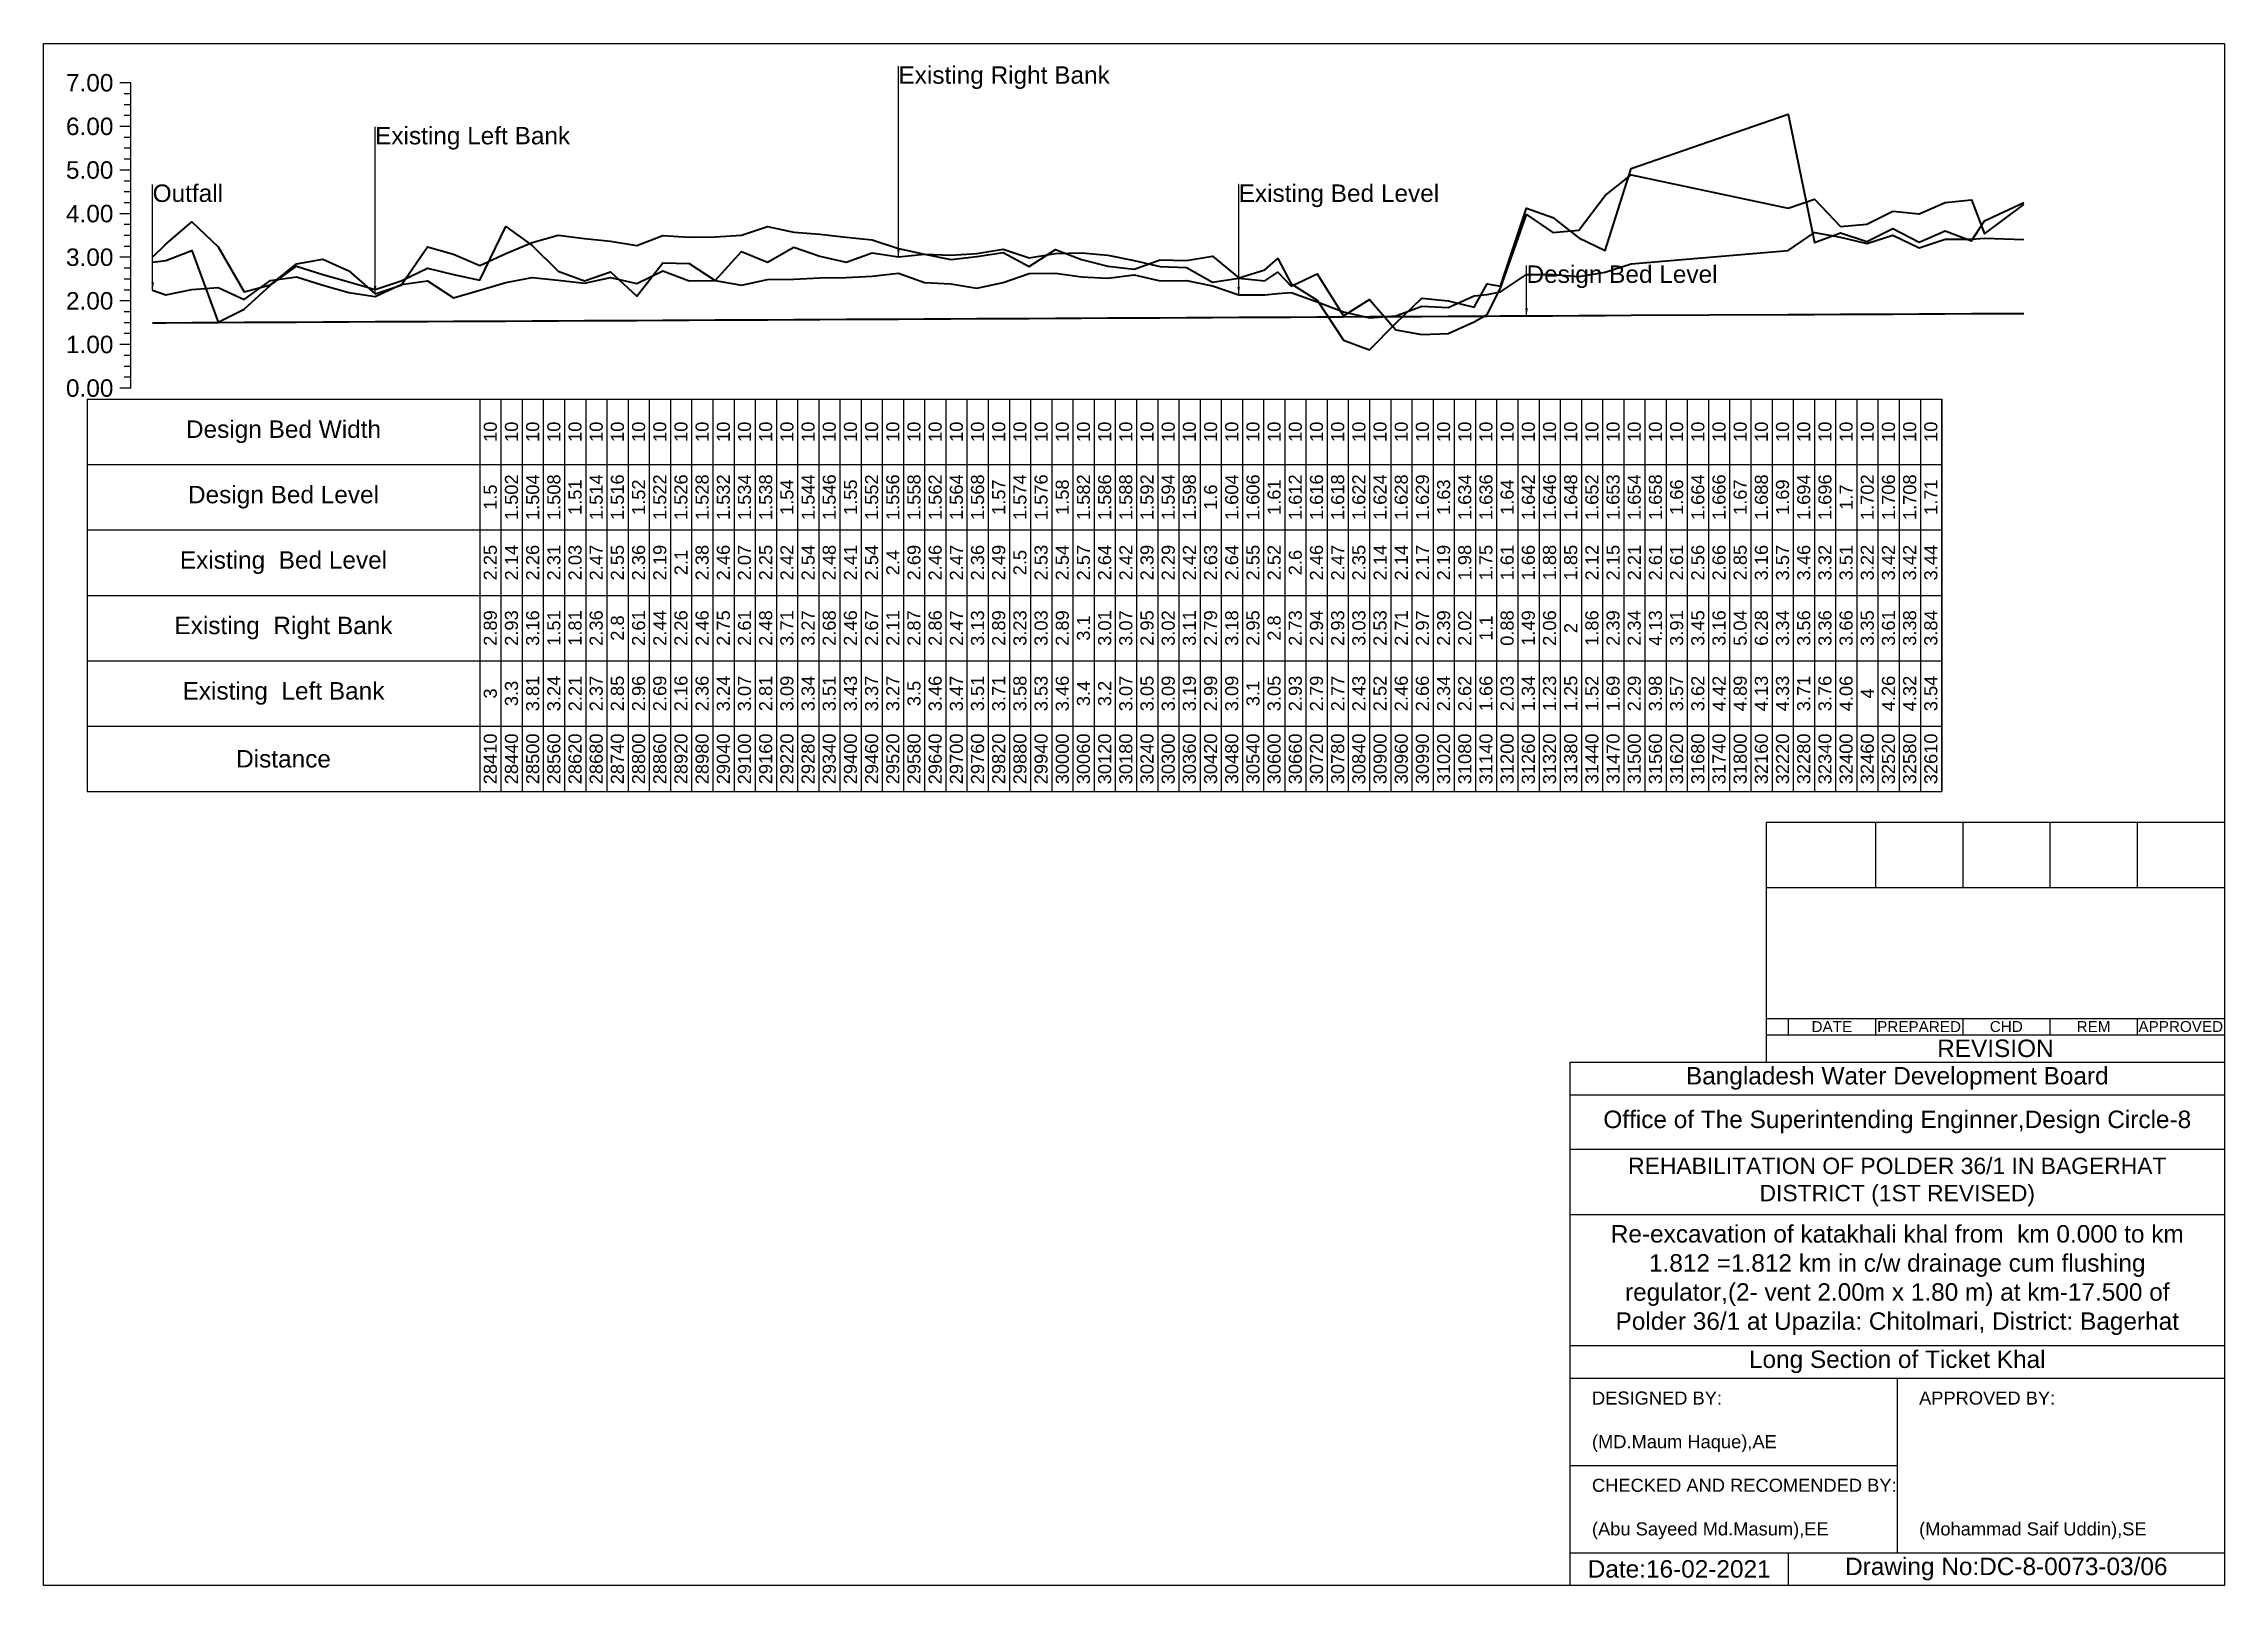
# Model space of a CAD drawing. Header units: inches. Extents: x 100000 to 145000, y -3535 to 0.
# Drawn here: x 110000 to 115000, y -3535 to 0 of the extents above; entities that cross this region are included whole.
import ezdxf

# ---------------------------------------------------------------- set-up
doc = ezdxf.new("R2010")
doc.units = ezdxf.units.IN
doc.header["$MEASUREMENT"] = 0
doc.styles.get("Standard").update_dxf_attribs({"font": 'arial.ttf'})
doc.dimstyles.get("Standard").update_dxf_attribs({"dimtxt": 0.18, "dimasz": 0.18, "dimexe": 0.18, "dimexo": 0.0625, "dimgap": 0.09, "dimtad": 0, "dimtih": 1, "dimtoh": 1, "dimdec": 4, "dimzin": 0, "dimdsep": 46, "dimtxsty": 'Standard', "dimcen": 0.09, "dimadec": 0, "dimazin": 0, "dimtfac": 1, "dimtdec": 4, "dimtofl": 0, "dimtmove": 0, "dimatfit": 3, "dimfxl": 1, "dimtolj": 1, "dimtzin": 0, "dimarcsym": 0})

msp = doc.modelspace()

# ---------------------------------------------------------------- texts
at = {"char_height": 40}
for s, insert, attachment_point in [('Existing Right Bank', (111960, -52), 1), ('7.00', (110160, -90), 6), ('6.00', (110160, -190), 6), ('Existing Left Bank', (110760, -191), 1), ('5.00', (110160, -290), 6), ('Outfall', (110250, -323), 1), ('Existing Bed Level', (112740, -323), 1), ('4.00', (110160, -390), 6), ('3.00', (110160, -490), 6), ('Design Bed Level', (113400, -508.6), 1), ('2.00', (110160, -590), 6), ('1.00', (110160, -690), 6), ('0.00', (110160, -790), 6), ('Bangladesh Water Development Board', (114250, -2372.5), 5), ('Office of The Superintending Enginner,Design Circle-8', (114250, -2472.5), 5)]:
    msp.add_mtext(s, dxfattribs=dict(at, insert=insert, attachment_point=attachment_point))
for s, insert, char_height, width, attachment_point in [('DATE', (114100, -2253.8), 25, 200, 5), ('PREPARED', (114300, -2253.8), 25, 200, 5), ('CHD', (114500, -2253.8), 25, 200, 5), ('REM', (114700, -2253.8), 25, 200, 5), ('APPROVED', (114900, -2253.8), 25, 200, 5), ('REVISION ', (114475, -2303.8), 40, 1050, 5), ('REHABILITATION OF POLDER 36/1 IN BAGERHAT DISTRICT (1ST REVISED)', (114250, -2610), 37.5, 1400, 5), ('Re-excavation of katakhali khal from  km 0.000 to km 1.812 =1.812 km in c/w drainage cum flushing regulator,(2- vent 2.00m x 1.80 m) at km-17.500 of Polder 36/1 at Upazila: Chitolmari, District: Bagerhat ^J', (114250, -2835), 40, 1400, 5), ('Long Section of Ticket Khal', (114250, -3022.5), 40, 1400, 5), ('DESIGNED BY:^J^J(MD.Maum Haque),AE', (113550, -3160), 30, 700, 4), ('APPROVED BY:^J^J^J^J^J^J(Mohammad Saif Uddin),SE', (114300, -3260), 30, 700, 4), ('CHECKED AND RECOMENDED BY:^J^J(Abu Sayeed Md.Masum),EE', (113550, -3360), 30, 700, 4), ('Date:16-02-2021', (113750, -3497.5), 40, 700, 5), ('Drawing No:DC-8-0073-03/06', (114500, -3497.5), 40, 1100, 5)]:
    msp.add_mtext(s, dxfattribs=dict(insert=insert, char_height=char_height, width=width, attachment_point=attachment_point))

# ---------------------------------------------------------------- blocks, each defined once
blk = doc.blocks.new('*T1')
at = {"color": 0, "linetype": 'ByBlock', "lineweight": -2, "transparency": 16777216}
for p, q in [((0, 0), (4252.4, 0)), ((0, 0), (0, -900)), ((900, 0), (900, -900)), ((948.6, 0), (948.6, -900)), ((997.1, 0), (997.1, -900)), ((1045.7, 0), (1045.7, -900)), ((1094.3, 0), (1094.3, -900)), ((1142.9, 0), (1142.9, -900)), ((1191.4, 0), (1191.4, -900)), ((1240, 0), (1240, -900)), ((1288.6, 0), (1288.6, -900)), ((1337.1, 0), (1337.1, -900)), ((1385.7, 0), (1385.7, -900)), ((1434.3, 0), (1434.3, -900)), ((1482.9, 0), (1482.9, -900)), ((1531.4, 0), (1531.4, -900)), ((1580, 0), (1580, -900)), ((1628.6, 0), (1628.6, -900)), ((1677.1, 0), (1677.1, -900)), ((1725.7, 0), (1725.7, -900)), ((1774.3, 0), (1774.3, -900)), ((1822.9, 0), (1822.9, -900)), ((1871.4, 0), (1871.4, -900)), ((1920, 0), (1920, -900)), ((1968.6, 0), (1968.6, -900)), ((2017.1, 0), (2017.1, -900)), ((2065.7, 0), (2065.7, -900)), ((2114.3, 0), (2114.3, -900)), ((2162.9, 0), (2162.9, -900)), ((2211.4, 0), (2211.4, -900)), ((2260, 0), (2260, -900)), ((2308.6, 0), (2308.6, -900)), ((2357.1, 0), (2357.1, -900)), ((2405.7, 0), (2405.7, -900)), ((2454.3, 0), (2454.3, -900)), ((2502.9, 0), (2502.9, -900)), ((2551.4, 0), (2551.4, -900)), ((2600, 0), (2600, -900)), ((2648.6, 0), (2648.6, -900)), ((2697.1, 0), (2697.1, -900)), ((2745.7, 0), (2745.7, -900)), ((2794.3, 0), (2794.3, -900)), ((2842.9, 0), (2842.9, -900)), ((2891.4, 0), (2891.4, -900)), ((2940, 0), (2940, -900)), ((2988.6, 0), (2988.6, -900)), ((3037.1, 0), (3037.1, -900)), ((3085.7, 0), (3085.7, -900)), ((3134.3, 0), (3134.3, -900)), ((3182.9, 0), (3182.9, -900)), ((3231.4, 0), (3231.4, -900)), ((3280, 0), (3280, -900)), ((3328.6, 0), (3328.6, -900)), ((3377.1, 0), (3377.1, -900)), ((3425.7, 0), (3425.7, -900)), ((3474.3, 0), (3474.3, -900)), ((3522.9, 0), (3522.9, -900)), ((3571.4, 0), (3571.4, -900)), ((3620, 0), (3620, -900)), ((3668.6, 0), (3668.6, -900)), ((3717.1, 0), (3717.1, -900)), ((3765.7, 0), (3765.7, -900)), ((3814.3, 0), (3814.3, -900)), ((3862.9, 0), (3862.9, -900)), ((3911.4, 0), (3911.4, -900)), ((3960, 0), (3960, -900)), ((4008.6, 0), (4008.6, -900)), ((4057.1, 0), (4057.1, -900)), ((4105.7, 0), (4105.7, -900)), ((4154.3, 0), (4154.3, -900)), ((4202.9, 0), (4202.9, -900)), ((4251.4, 0), (4251.4, -900)), ((4252.4, 0), (4252.4, -900)), ((0, -150), (4252.4, -150)), ((0, -300), (4252.4, -300)), ((0, -450), (4252.4, -450)), ((0, -600), (4252.4, -600)), ((0, -750), (4252.4, -750)), ((0, -900), (4252.4, -900))]:
    blk.add_line(p, q, dxfattribs=at)
at = {"color": 0, "transparency": 16777216, "char_height": 40, "width": 899.88, "attachment_point": 5}
for s, insert in [('Design Bed Width', (450, -75)), ('Design Bed Level', (450, -225)), ('Existing  Bed Level', (450, -375)), ('Existing  Right Bank', (450, -525)), ('Existing  Left Bank', (450, -675)), ('Distance', (450, -825))]:
    blk.add_mtext(s, dxfattribs=dict(at, insert=insert))
at = {"color": 0, "transparency": 16777216, "char_height": 30, "width": 149.88, "attachment_point": 5, "rotation": 90}
for s, insert in [('10', (924.3, -75)), ('10', (972.9, -75)), ('10', (1021.4, -75)), ('10', (1070, -75)), ('10', (1118.6, -75)), ('10', (1167.1, -75)), ('10', (1215.7, -75)), ('10', (1264.3, -75)), ('10', (1312.9, -75)), ('10', (1361.4, -75)), ('10', (1410, -75)), ('10', (1458.6, -75)), ('10', (1507.1, -75)), ('10', (1555.7, -75)), ('10', (1604.3, -75)), ('10', (1652.9, -75)), ('10', (1701.4, -75)), ('10', (1750, -75)), ('10', (1798.6, -75)), ('10', (1847.1, -75)), ('10', (1895.7, -75)), ('10', (1944.3, -75)), ('10', (1992.9, -75)), ('10', (2041.4, -75)), ('10', (2090, -75)), ('10', (2138.6, -75)), ('10', (2187.1, -75)), ('10', (2235.7, -75)), ('10', (2284.3, -75)), ('10', (2332.9, -75)), ('10', (2381.4, -75)), ('10', (2430, -75)), ('10', (2478.6, -75)), ('10', (2527.1, -75)), ('10', (2575.7, -75)), ('10', (2624.3, -75)), ('10', (2672.9, -75)), ('10', (2721.4, -75)), ('10', (2770, -75)), ('10', (2818.6, -75)), ('10', (2867.1, -75)), ('10', (2915.7, -75)), ('10', (2964.3, -75)), ('10', (3012.9, -75)), ('10', (3061.4, -75)), ('10', (3110, -75)), ('10', (3158.6, -75)), ('10', (3207.1, -75)), ('10', (3255.7, -75)), ('10', (3304.3, -75)), ('10', (3352.9, -75)), ('10', (3401.4, -75)), ('10', (3450, -75)), ('10', (3498.6, -75)), ('10', (3547.1, -75)), ('10', (3595.7, -75)), ('10', (3644.3, -75)), ('10', (3692.9, -75)), ('10', (3741.4, -75)), ('10', (3790, -75)), ('10', (3838.6, -75)), ('10', (3887.1, -75)), ('10', (3935.7, -75)), ('10', (3984.3, -75)), ('10', (4032.9, -75)), ('10', (4081.4, -75)), ('10', (4130, -75)), ('10', (4178.6, -75)), ('10', (4227.1, -75)), ('1.5', (924.3, -225)), ('1.502', (972.9, -225)), ('1.504', (1021.4, -225)), ('1.508', (1070, -225)), ('1.51', (1118.6, -225)), ('1.514', (1167.1, -225)), ('1.516', (1215.7, -225)), ('1.52', (1264.3, -225)), ('1.522', (1312.9, -225)), ('1.526', (1361.4, -225)), ('1.528', (1410, -225)), ('1.532', (1458.6, -225)), ('1.534', (1507.1, -225)), ('1.538', (1555.7, -225)), ('1.54', (1604.3, -225)), ('1.544', (1652.9, -225)), ('1.546', (1701.4, -225)), ('1.55', (1750, -225)), ('1.552', (1798.6, -225)), ('1.556', (1847.1, -225)), ('1.558', (1895.7, -225)), ('1.562', (1944.3, -225)), ('1.564', (1992.9, -225)), ('1.568', (2041.4, -225)), ('1.57', (2090, -225)), ('1.574', (2138.6, -225)), ('1.576', (2187.1, -225)), ('1.58', (2235.7, -225)), ('1.582', (2284.3, -225)), ('1.586', (2332.9, -225)), ('1.588', (2381.4, -225)), ('1.592', (2430, -225)), ('1.594', (2478.6, -225)), ('1.598', (2527.1, -225)), ('1.6', (2575.7, -225)), ('1.604', (2624.3, -225)), ('1.606', (2672.9, -225)), ('1.61', (2721.4, -225)), ('1.612', (2770, -225)), ('1.616', (2818.6, -225)), ('1.618', (2867.1, -225)), ('1.622', (2915.7, -225)), ('1.624', (2964.3, -225)), ('1.628', (3012.9, -225)), ('1.629', (3061.4, -225)), ('1.63', (3110, -225)), ('1.634', (3158.6, -225)), ('1.636', (3207.1, -225)), ('1.64', (3255.7, -225)), ('1.642', (3304.3, -225)), ('1.646', (3352.9, -225)), ('1.648', (3401.4, -225)), ('1.652', (3450, -225)), ('1.653', (3498.6, -225)), ('1.654', (3547.1, -225)), ('1.658', (3595.7, -225)), ('1.66', (3644.3, -225)), ('1.664', (3692.9, -225)), ('1.666', (3741.4, -225)), ('1.67', (3790, -225)), ('1.688', (3838.6, -225)), ('1.69', (3887.1, -225)), ('1.694', (3935.7, -225)), ('1.696', (3984.3, -225)), ('1.7', (4032.9, -225)), ('1.702', (4081.4, -225)), ('1.706', (4130, -225)), ('1.708', (4178.6, -225)), ('1.71', (4227.1, -225)), ('2.25', (924.3, -375)), ('2.14', (972.9, -375)), ('2.26', (1021.4, -375)), ('2.31', (1070, -375)), ('2.03', (1118.6, -375)), ('2.47', (1167.1, -375)), ('2.55', (1215.7, -375)), ('2.36', (1264.3, -375)), ('2.19', (1312.9, -375)), ('2.1', (1361.4, -375)), ('2.38', (1410, -375)), ('2.46', (1458.6, -375)), ('2.07', (1507.1, -375)), ('2.25', (1555.7, -375)), ('2.42', (1604.3, -375)), ('2.54', (1652.9, -375)), ('2.48', (1701.4, -375)), ('2.41', (1750, -375)), ('2.54', (1798.6, -375)), ('2.4', (1847.1, -375)), ('2.69', (1895.7, -375)), ('2.46', (1944.3, -375)), ('2.47', (1992.9, -375)), ('2.36', (2041.4, -375)), ('2.49', (2090, -375)), ('2.5', (2138.6, -375)), ('2.53', (2187.1, -375)), ('2.54', (2235.7, -375)), ('2.57', (2284.3, -375)), ('2.64', (2332.9, -375)), ('2.42', (2381.4, -375)), ('2.39', (2430, -375)), ('2.29', (2478.6, -375)), ('2.42', (2527.1, -375)), ('2.63', (2575.7, -375)), ('2.64', (2624.3, -375)), ('2.55', (2672.9, -375)), ('2.52', (2721.4, -375)), ('2.6', (2770, -375)), ('2.46', (2818.6, -375)), ('2.47', (2867.1, -375)), ('2.35', (2915.7, -375)), ('2.14', (2964.3, -375)), ('2.14', (3012.9, -375)), ('2.17', (3061.4, -375)), ('2.19', (3110, -375)), ('1.98', (3158.6, -375)), ('1.75', (3207.1, -375)), ('1.61', (3255.7, -375)), ('1.66', (3304.3, -375)), ('1.88', (3352.9, -375)), ('1.85', (3401.4, -375)), ('2.12', (3450, -375)), ('2.15', (3498.6, -375)), ('2.21', (3547.1, -375)), ('2.61', (3595.7, -375)), ('2.61', (3644.3, -375)), ('2.56', (3692.9, -375)), ('2.66', (3741.4, -375)), ('2.85', (3790, -375)), ('3.16', (3838.6, -375)), ('3.57', (3887.1, -375)), ('3.46', (3935.7, -375)), ('3.32', (3984.3, -375)), ('3.51', (4032.9, -375)), ('3.22', (4081.4, -375)), ('3.42', (4130, -375)), ('3.42', (4178.6, -375)), ('3.44', (4227.1, -375)), ('2.89', (924.3, -525)), ('2.93', (972.9, -525)), ('3.16', (1021.4, -525)), ('1.51', (1070, -525)), ('1.81', (1118.6, -525)), ('2.36', (1167.1, -525)), ('2.8', (1215.7, -525)), ('2.61', (1264.3, -525)), ('2.44', (1312.9, -525)), ('2.26', (1361.4, -525)), ('2.46', (1410, -525)), ('2.75', (1458.6, -525)), ('2.61', (1507.1, -525)), ('2.48', (1555.7, -525)), ('3.71', (1604.3, -525)), ('3.27', (1652.9, -525)), ('2.68', (1701.4, -525)), ('2.46', (1750, -525)), ('2.67', (1798.6, -525)), ('2.11', (1847.1, -525)), ('2.87', (1895.7, -525)), ('2.86', (1944.3, -525)), ('2.47', (1992.9, -525)), ('3.13', (2041.4, -525)), ('2.89', (2090, -525)), ('3.23', (2138.6, -525)), ('3.03', (2187.1, -525)), ('2.89', (2235.7, -525)), ('3.1', (2284.3, -525)), ('3.01', (2332.9, -525)), ('3.07', (2381.4, -525)), ('2.95', (2430, -525)), ('3.02', (2478.6, -525)), ('3.11', (2527.1, -525)), ('2.79', (2575.7, -525)), ('3.18', (2624.3, -525)), ('2.95', (2672.9, -525)), ('2.8', (2721.4, -525)), ('2.73', (2770, -525)), ('2.94', (2818.6, -525)), ('2.93', (2867.1, -525)), ('3.03', (2915.7, -525)), ('2.53', (2964.3, -525)), ('2.71', (3012.9, -525)), ('2.97', (3061.4, -525)), ('2.39', (3110, -525)), ('2.02', (3158.6, -525)), ('1.1', (3207.1, -525)), ('0.88', (3255.7, -525)), ('1.49', (3304.3, -525)), ('2.06', (3352.9, -525)), ('1.86', (3450, -525)), ('2.39', (3498.6, -525)), ('2.34', (3547.1, -525)), ('4.13', (3595.7, -525)), ('3.91', (3644.3, -525)), ('3.45', (3692.9, -525)), ('3.16', (3741.4, -525)), ('5.04', (3790, -525)), ('6.28', (3838.6, -525)), ('3.34', (3887.1, -525)), ('3.56', (3935.7, -525)), ('3.36', (3984.3, -525)), ('3.66', (4032.9, -525)), ('3.35', (4081.4, -525)), ('3.61', (4130, -525)), ('3.38', (4178.6, -525)), ('3.84', (4227.1, -525)), ('2', (3401.4, -525)), ('3.3', (972.9, -675)), ('3.81', (1021.4, -675)), ('3.24', (1070, -675)), ('2.21', (1118.6, -675)), ('2.37', (1167.1, -675)), ('2.85', (1215.7, -675)), ('2.96', (1264.3, -675)), ('2.69', (1312.9, -675)), ('2.16', (1361.4, -675)), ('2.36', (1410, -675)), ('3.24', (1458.6, -675)), ('3.07', (1507.1, -675)), ('2.81', (1555.7, -675)), ('3.09', (1604.3, -675)), ('3.34', (1652.9, -675)), ('3.51', (1701.4, -675)), ('3.43', (1750, -675)), ('3.37', (1798.6, -675)), ('3.27', (1847.1, -675)), ('3.5', (1895.7, -675)), ('3.46', (1944.3, -675)), ('3.47', (1992.9, -675)), ('3.51', (2041.4, -675)), ('3.71', (2090, -675)), ('3.58', (2138.6, -675)), ('3.53', (2187.1, -675)), ('3.46', (2235.7, -675)), ('3.4', (2284.3, -675)), ('3.2', (2332.9, -675)), ('3.07', (2381.4, -675)), ('3.05', (2430, -675)), ('3.09', (2478.6, -675)), ('3.19', (2527.1, -675)), ('2.99', (2575.7, -675)), ('3.09', (2624.3, -675)), ('3.1', (2672.9, -675)), ('3.05', (2721.4, -675)), ('2.93', (2770, -675)), ('2.79', (2818.6, -675)), ('2.77', (2867.1, -675)), ('2.43', (2915.7, -675)), ('2.52', (2964.3, -675)), ('2.46', (3012.9, -675)), ('2.66', (3061.4, -675)), ('2.34', (3110, -675)), ('2.62', (3158.6, -675)), ('1.66', (3207.1, -675)), ('2.03', (3255.7, -675)), ('1.34', (3304.3, -675)), ('1.23', (3352.9, -675)), ('1.25', (3401.4, -675)), ('1.52', (3450, -675)), ('1.69', (3498.6, -675)), ('2.29', (3547.1, -675)), ('3.98', (3595.7, -675)), ('3.57', (3644.3, -675)), ('3.62', (3692.9, -675)), ('4.42', (3741.4, -675)), ('4.89', (3790, -675)), ('4.13', (3838.6, -675)), ('4.33', (3887.1, -675)), ('3.71', (3935.7, -675)), ('3.76', (3984.3, -675)), ('4.06', (4032.9, -675)), ('4.26', (4130, -675)), ('4.32', (4178.6, -675)), ('3.54', (4227.1, -675)), ('3', (924.3, -675)), ('4', (4081.4, -675)), ('28410', (924.3, -825)), ('28440', (972.9, -825)), ('28500', (1021.4, -825)), ('28560', (1070, -825)), ('28620', (1118.6, -825)), ('28680', (1167.1, -825)), ('28740', (1215.7, -825)), ('28800', (1264.3, -825)), ('28860', (1312.9, -825)), ('28920', (1361.4, -825)), ('28980', (1410, -825)), ('29040', (1458.6, -825)), ('29100', (1507.1, -825)), ('29160', (1555.7, -825)), ('29220', (1604.3, -825)), ('29280', (1652.9, -825)), ('29340', (1701.4, -825)), ('29400', (1750, -825)), ('29460', (1798.6, -825)), ('29520', (1847.1, -825)), ('29580', (1895.7, -825)), ('29640', (1944.3, -825)), ('29700', (1992.9, -825)), ('29760', (2041.4, -825)), ('29820', (2090, -825)), ('29880', (2138.6, -825)), ('29940', (2187.1, -825)), ('30000', (2235.7, -825)), ('30060', (2284.3, -825)), ('30120', (2332.9, -825)), ('30180', (2381.4, -825)), ('30240', (2430, -825)), ('30300', (2478.6, -825)), ('30360', (2527.1, -825)), ('30420', (2575.7, -825)), ('30480', (2624.3, -825)), ('30540', (2672.9, -825)), ('30600', (2721.4, -825)), ('30660', (2770, -825)), ('30720', (2818.6, -825)), ('30780', (2867.1, -825)), ('30840', (2915.7, -825)), ('30900', (2964.3, -825)), ('30960', (3012.9, -825)), ('30990', (3061.4, -825)), ('31020', (3110, -825)), ('31080', (3158.6, -825)), ('31140', (3207.1, -825)), ('31200', (3255.7, -825)), ('31260', (3304.3, -825)), ('31320', (3352.9, -825)), ('31380', (3401.4, -825)), ('31440', (3450, -825)), ('31470', (3498.6, -825)), ('31500', (3547.1, -825)), ('31560', (3595.7, -825)), ('31620', (3644.3, -825)), ('31680', (3692.9, -825)), ('31740', (3741.4, -825)), ('31800', (3790, -825)), ('32160', (3838.6, -825)), ('32220', (3887.1, -825)), ('32280', (3935.7, -825)), ('32340', (3984.3, -825)), ('32400', (4032.9, -825)), ('32460', (4081.4, -825)), ('32520', (4130, -825)), ('32580', (4178.6, -825)), ('32610', (4227.1, -825))]:
    blk.add_mtext(s, dxfattribs=dict(at, insert=insert))

# ---------------------------------------------------------------- linework, layer by layer
msp.add_lwpolyline([(110000, 0), (115000, 0), (115000, -3535), (110000, -3535)], close=True)
for points in [[(110200, -90), (110175, -90)], [(110200, -790), (110200, -690), (110200, -590), (110200, -490), (110200, -390), (110200, -290), (110200, -190), (110200, -90)], [(110200, -115), (110185, -115)], [(110200, -140), (110185, -140)], [(110200, -190), (110175, -190)], [(110200, -165), (110185, -165)], [(110200, -215), (110185, -215)], [(110200, -240), (110185, -240)], [(110200, -290), (110175, -290)], [(110200, -265), (110185, -265)], [(110200, -315), (110185, -315)], [(110200, -340), (110185, -340)], [(110200, -390), (110175, -390)], [(110200, -365), (110185, -365)], [(110200, -415), (110185, -415)], [(110200, -440), (110185, -440)], [(110200, -490), (110175, -490)], [(110200, -465), (110185, -465)], [(110200, -515), (110185, -515)], [(110200, -540), (110185, -540)], [(110200, -590), (110175, -590)], [(110200, -565), (110185, -565)], [(110200, -615), (110185, -615)], [(110200, -640), (110185, -640)], [(110200, -690), (110175, -690)], [(110200, -665), (110185, -665)], [(110200, -715), (110185, -715)], [(110200, -740), (110185, -740)], [(110200, -790), (110175, -790)], [(110200, -765), (110185, -765)], [(113950, -2335), (113950, -1785), (115000, -1785)], [(114000, -1785), (114000, -1785)], [(114200, -1785), (114200, -1935)], [(114400, -1785), (114400, -1935)], [(114600, -1785), (114600, -1935)], [(114800, -1785), (114800, -1935)], [(113950, -1935), (115000, -1935)], [(113950, -2235), (115000, -2235)], [(114000, -2235), (114000, -2272.5)], [(114200, -2235), (114200, -2272.5)], [(114400, -2235), (114400, -2272.5)], [(114600, -2235), (114600, -2272.5)], [(114800, -2235), (114800, -2272.5)], [(113950, -2272.5), (115000, -2272.5)], [(113500, -3535), (113500, -2335), (115000, -2335)], [(113500, -2410), (115000, -2410)], [(113500, -2535), (115000, -2535)], [(113500, -2685), (115000, -2685)], [(113500, -2985), (115000, -2985)], [(113500, -3060), (115000, -3060)], [(114250, -3060), (114250, -3460)], [(113500, -3260), (114250, -3260)], [(113500, -3460), (115000, -3460)], [(114000, -3460), (114000, -3535)]]:
    msp.add_lwpolyline(points)
at = {"color": 107, "lineweight": 40}
msp.add_lwpolyline([(110250, -501), (110280, -497), (110340, -474), (110400, -639), (110460, -609), (110520, -554), (110580, -510), (110640, -529), (110700, -546), (110760, -564), (110820, -544), (110880, -515), (110940, -529), (111000, -542), (111060, -419), (111120, -463), (111180, -522), (111240, -544), (111300, -523), (111360, -579), (111420, -503), (111480, -504), (111540, -543), (111600, -477), (111660, -501), (111720, -467), (111780, -487), (111840, -501), (111900, -480), (111960, -489), (112020, -483), (112080, -495), (112140, -488), (112200, -479), (112260, -511), (112320, -472), (112380, -495), (112440, -510), (112500, -517), (112560, -496), (112620, -497), (112680, -487), (112740, -537), (112800, -519), (112830, -493), (112860, -551), (112920, -588), (112980, -680), (113040, -702), (113100, -641), (113160, -584), (113220, -590), (113280, -604), (113310, -551), (113340, -556), (113400, -377), (113460, -399), (113520, -445), (113580, -474), (113640, -286), (114000, -162), (114060, -456), (114120, -434), (114180, -454), (114240, -424), (114300, -455), (114360, -429), (114420, -452), (114450, -406), (114540, -364)], dxfattribs=at)
at = {"color": 211, "lineweight": 40}
msp.add_lwpolyline([(110250, -490), (110280, -460), (110340, -409), (110400, -466), (110460, -569), (110520, -553), (110580, -505), (110640, -494), (110700, -521), (110760, -574), (110820, -554), (110880, -466), (110940, -483), (111000, -509), (111060, -481), (111120, -456), (111180, -439), (111240, -447), (111300, -453), (111360, -463), (111420, -440), (111480, -444), (111540, -443), (111600, -439), (111660, -419), (111720, -432), (111780, -437), (111840, -444), (111900, -450), (111960, -470), (112020, -483), (112080, -485), (112140, -481), (112200, -471), (112260, -491), (112320, -481), (112380, -480), (112440, -485), (112500, -497), (112560, -511), (112620, -513), (112680, -547), (112740, -538), (112800, -544), (112830, -524), (112860, -556), (112920, -528), (112980, -624), (113040, -587), (113100, -656), (113160, -667), (113220, -665), (113280, -638), (113310, -621), (113340, -561), (113400, -392), (113460, -433), (113520, -428), (113580, -348), (113640, -301), (114000, -377), (114060, -357), (114120, -419), (114180, -414), (114240, -384), (114300, -390), (114360, -364), (114420, -358), (114450, -436), (114540, -369)], dxfattribs=at)
at = {"color": 157, "lineweight": 40}
msp.add_lwpolyline([(110250, -565), (110280, -576), (110340, -564), (110400, -559), (110460, -587), (110520, -543), (110580, -535), (110640, -554), (110700, -571), (110760, -580), (110820, -552), (110880, -544), (110940, -583), (111000, -565), (111060, -548), (111120, -536), (111180, -542), (111240, -549), (111300, -536), (111360, -550), (111420, -521), (111480, -544), (111540, -543), (111600, -554), (111660, -541), (111720, -540), (111780, -537), (111840, -536), (111900, -533), (111960, -526), (112020, -548), (112080, -551), (112140, -561), (112200, -548), (112260, -527), (112320, -526), (112380, -535), (112440, -538), (112500, -530), (112560, -544), (112620, -543), (112680, -555), (112740, -576), (112800, -576), (112830, -573), (112860, -571), (112920, -592), (112980, -615), (113040, -629), (113100, -624), (113160, -602), (113220, -605), (113280, -578), (113310, -575), (113340, -569), (113400, -529), (113460, -529), (113520, -534), (113580, -524), (113640, -505), (114000, -474), (114060, -433), (114120, -444), (114180, -458), (114240, -439), (114300, -468), (114360, -448), (114420, -448), (114450, -446), (114540, -449)], dxfattribs=at)
at = {"color": 155, "lineweight": 40}
msp.add_lwpolyline([(110250, -640), (110280, -639.9), (110340, -639.5), (110400, -639.2), (110460, -639), (110520, -638.6), (110580, -638.4), (110640, -638), (110700, -637.8), (110760, -637.5), (110820, -637.1), (110880, -636.9), (110940, -636.5), (111000, -636.2), (111060, -636), (111120, -635.6), (111180, -635.4), (111240, -635), (111300, -634.8), (111360, -634.5), (111420, -634.1), (111480, -633.9), (111540, -633.5), (111600, -633.2), (111660, -633), (111720, -632.6), (111780, -632.4), (111840, -632), (111900, -631.8), (111960, -631.5), (112020, -631.1), (112080, -630.9), (112140, -630.5), (112200, -630.2), (112260, -630), (112320, -629.6), (112380, -629.4), (112440, -629), (112500, -628.8), (112560, -628.5), (112620, -628.1), (112680, -627.9), (112740, -627.5), (112800, -627.2), (112830, -627.1), (112860, -627), (112920, -626.6), (112980, -626.4), (113040, -626), (113100, -625.8), (113160, -625.5), (113220, -625.1), (113280, -624.9), (113310, -624.7), (113340, -624.5), (113400, -624.2), (113460, -624), (113520, -623.6), (113580, -623.4), (113640, -623), (114000, -621.2), (114060, -621), (114120, -620.6), (114180, -620.4), (114240, -620), (114300, -619.8), (114360, -619.5), (114420, -619.1), (114450, -619), (114540, -618.5)], dxfattribs=at)

# ---------------------------------------------------------------- block references
msp.add_blockref('*T1', (110100, -815))

msp.set_redraw_order([(e.dxf.handle, doc.entitydb.next_handle()) for e in msp.query("TEXT MTEXT ATTDEF DIMENSION ARC_DIMENSION")])  # texts and dimensions are drawn at this point

# ---------------------------------------------------------------- leaders
at = {"annotation_type": 0, "has_hookline": 1, "hookline_direction": 0}
for points, text_width in [([(111960, -489), (111960, -52), (111959.9, -52)], 479.9), ([(110760, -574), (110760, -191), (110759.9, -191)], 442.6), ([(110250, -565), (110250, -323), (110249.9, -323)], 154.9), ([(112740, -576), (112740, -323), (112739.9, -323)], 451.4), ([(113400, -624.2), (113400, -508.6), (113399.9, -508.6)], 429.8)]:
    msp.add_leader(points, dimstyle='Standard', override={"dimasz": 18}, dxfattribs=dict(at, text_width=text_width))

doc.saveas('drawing.dxf')
